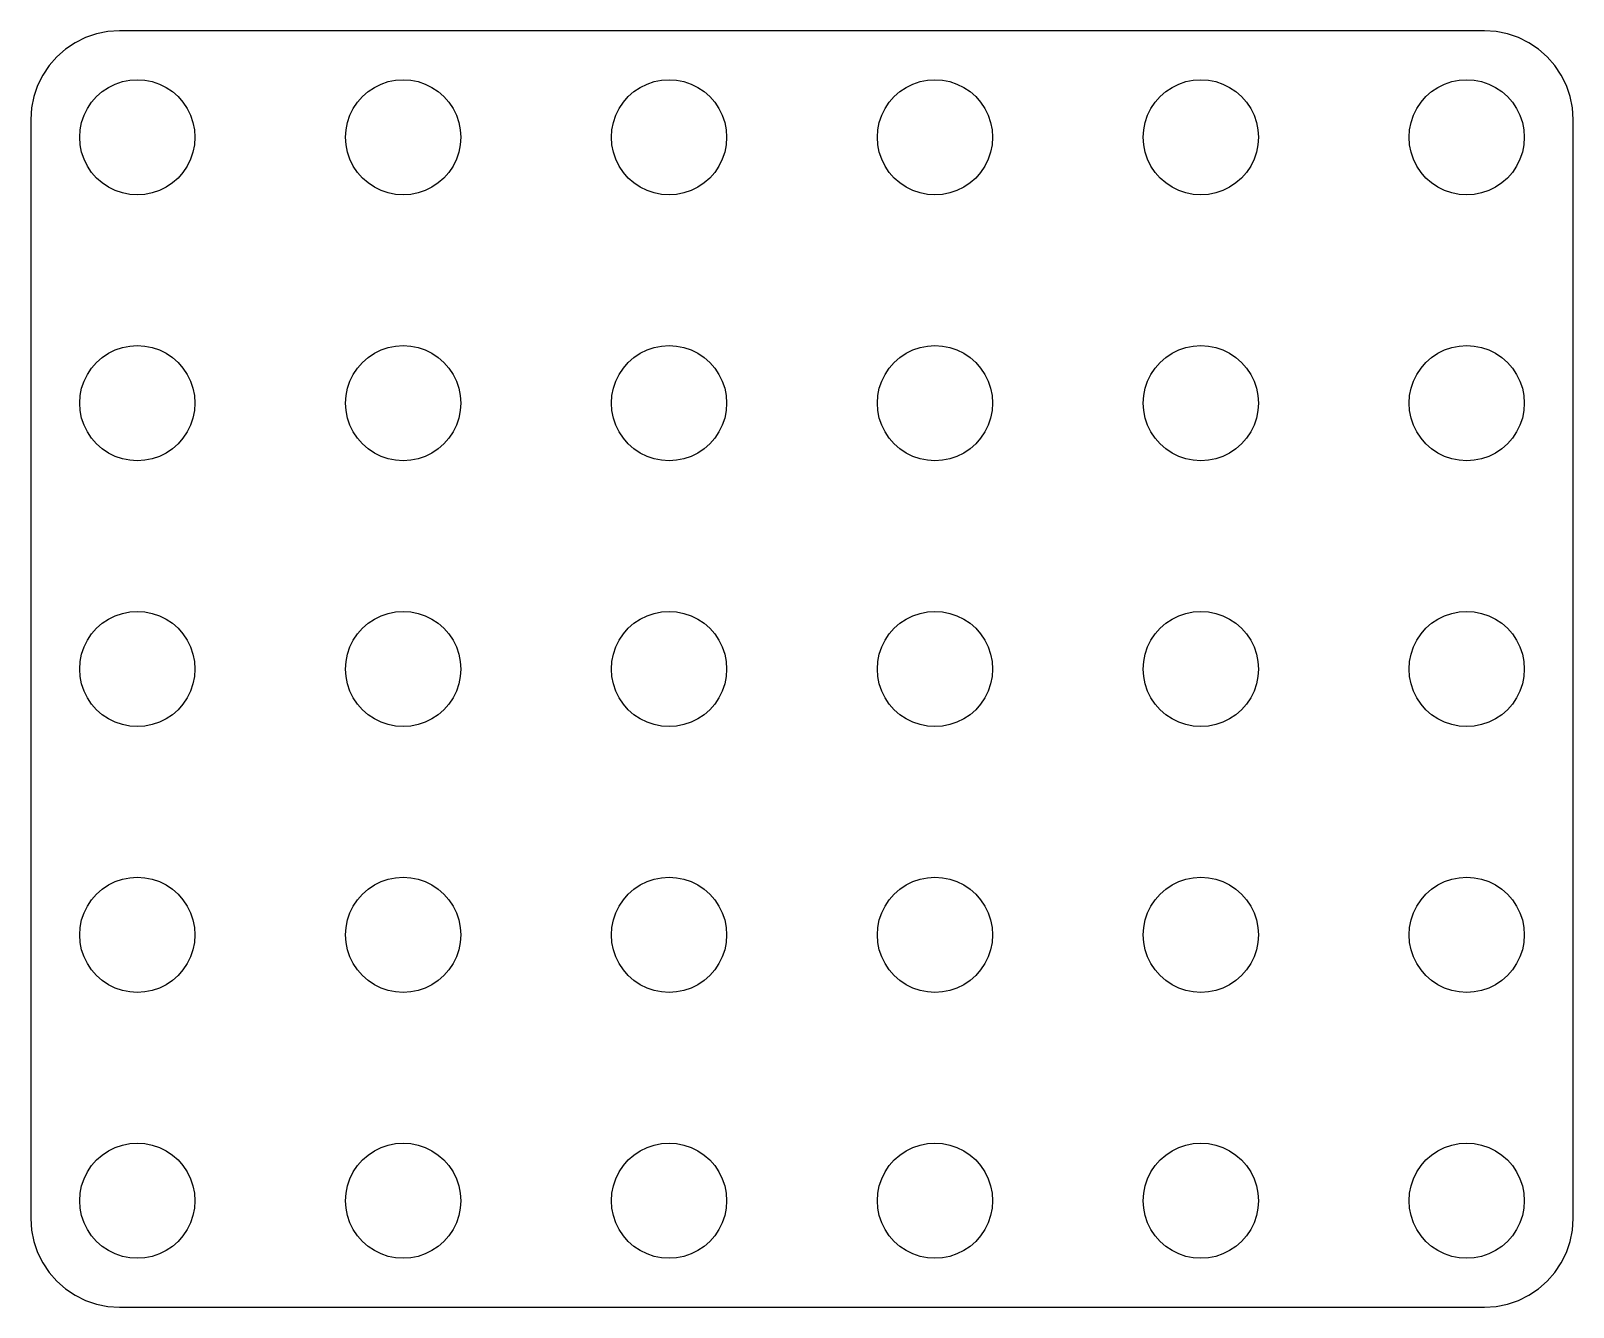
# Model space of a CAD drawing. Header units: metres. Extents: x -43.5 to 43.5, y -36 to 36.
import ezdxf

# ---------------------------------------------------------------- set-up
doc = ezdxf.new("R2010")
doc.units = ezdxf.units.M

msp = doc.modelspace()

# ---------------------------------------------------------------- linework, layer by layer
for p, q in [((-39.7991, 35.8346), (-40.4184, 35.6244)), ((-39.1576, 35.9622), (-39.7991, 35.8346)), ((-38.505, 36.005), (-39.1576, 35.9622)), ((38.505, 36.005), (-38.505, 36.005)), ((39.1576, 35.9622), (38.505, 36.005)), ((39.7991, 35.8346), (39.1576, 35.9622)), ((40.4184, 35.6244), (39.7991, 35.8346)), ((-41.5488, 34.9718), (-42.0405, 34.5405)), ((-41.005, 35.3351), (-41.5488, 34.9718)), ((-40.4184, 35.6244), (-41.005, 35.3351)), ((41.005, 35.3351), (40.4184, 35.6244)), ((41.5488, 34.9718), (41.005, 35.3351)), ((42.0405, 34.5405), (41.5488, 34.9718)), ((-42.4718, 34.0488), (-42.8351, 33.505)), ((-42.0405, 34.5405), (-42.4718, 34.0488)), ((42.4718, 34.0488), (42.0405, 34.5405)), ((42.8351, 33.505), (42.4718, 34.0488)), ((-42.8351, 33.505), (-43.1244, 32.9184)), ((-38.7437, 33.0026), (-38.3412, 33.1393)), ((-38.3412, 33.1393), (-37.9242, 33.2222)), ((-37.9242, 33.2222), (-37.5, 33.25)), ((-37.5, 33.25), (-37.0758, 33.2222)), ((-37.0758, 33.2222), (-36.6588, 33.1393)), ((-36.6588, 33.1393), (-36.2563, 33.0026)), ((-23.7437, 33.0026), (-23.3412, 33.1393)), ((-23.3412, 33.1393), (-22.9242, 33.2222)), ((-22.9242, 33.2222), (-22.5, 33.25)), ((-22.5, 33.25), (-22.0758, 33.2222)), ((-22.0758, 33.2222), (-21.6588, 33.1393)), ((-21.6588, 33.1393), (-21.2563, 33.0026)), ((-8.74371, 33.0026), (-8.34116, 33.1393)), ((-8.34116, 33.1393), (-7.92421, 33.2222)), ((-7.92421, 33.2222), (-7.5, 33.25)), ((-7.5, 33.25), (-7.07578, 33.2222)), ((-7.07578, 33.2222), (-6.65883, 33.1393)), ((-6.65883, 33.1393), (-6.25627, 33.0026)), ((6.25627, 33.0026), (6.65883, 33.1393)), ((6.65883, 33.1393), (7.07578, 33.2222)), ((7.07578, 33.2222), (7.5, 33.25)), ((7.5, 33.25), (7.92421, 33.2222)), ((7.92421, 33.2222), (8.34116, 33.1393)), ((8.34116, 33.1393), (8.74371, 33.0026)), ((21.2563, 33.0026), (21.6588, 33.1393)), ((21.6588, 33.1393), (22.0758, 33.2222)), ((22.0758, 33.2222), (22.5, 33.25)), ((22.5, 33.25), (22.9242, 33.2222)), ((22.9242, 33.2222), (23.3412, 33.1393)), ((23.3412, 33.1393), (23.7437, 33.0026)), ((36.2563, 33.0026), (36.6588, 33.1393)), ((36.6588, 33.1393), (37.0758, 33.2222)), ((37.0758, 33.2222), (37.5, 33.25)), ((37.5, 33.25), (37.9242, 33.2222)), ((37.9242, 33.2222), (38.3412, 33.1393)), ((38.3412, 33.1393), (38.7437, 33.0026)), ((43.1244, 32.9184), (42.8351, 33.505)), ((-43.3346, 32.2991), (-43.4622, 31.6576)), ((-43.1244, 32.9184), (-43.3346, 32.2991)), ((-40.0784, 31.9785), (-39.7981, 32.2981)), ((-39.7981, 32.2981), (-39.4785, 32.5784)), ((-39.4785, 32.5784), (-39.125, 32.8146)), ((-39.125, 32.8146), (-38.7437, 33.0026)), ((-36.2563, 33.0026), (-35.875, 32.8146)), ((-35.875, 32.8146), (-35.5215, 32.5784)), ((-35.5215, 32.5784), (-35.2019, 32.2981)), ((-35.2019, 32.2981), (-34.9216, 31.9785)), ((-25.0784, 31.9785), (-24.7981, 32.2981)), ((-24.7981, 32.2981), (-24.4785, 32.5784)), ((-24.4785, 32.5784), (-24.125, 32.8146)), ((-24.125, 32.8146), (-23.7437, 33.0026)), ((-21.2563, 33.0026), (-20.875, 32.8146)), ((-20.875, 32.8146), (-20.5215, 32.5784)), ((-20.5215, 32.5784), (-20.2019, 32.2981)), ((-20.2019, 32.2981), (-19.9216, 31.9785)), ((-10.0784, 31.9785), (-9.7981, 32.2981)), ((-9.7981, 32.2981), (-9.47847, 32.5784)), ((-9.47847, 32.5784), (-9.125, 32.8146)), ((-9.125, 32.8146), (-8.74371, 33.0026)), ((-6.25627, 33.0026), (-5.875, 32.8146)), ((-5.875, 32.8146), (-5.52151, 32.5784)), ((-5.52151, 32.5784), (-5.20189, 32.2981)), ((-5.20189, 32.2981), (-4.9216, 31.9785)), ((4.9216, 31.9785), (5.20189, 32.2981)), ((5.20189, 32.2981), (5.52151, 32.5784)), ((5.52151, 32.5784), (5.875, 32.8146)), ((5.875, 32.8146), (6.25627, 33.0026)), ((8.74371, 33.0026), (9.125, 32.8146)), ((9.125, 32.8146), (9.47847, 32.5784)), ((9.47847, 32.5784), (9.7981, 32.2981)), ((9.7981, 32.2981), (10.0784, 31.9785)), ((19.9216, 31.9785), (20.2019, 32.2981)), ((20.2019, 32.2981), (20.5215, 32.5784)), ((20.5215, 32.5784), (20.875, 32.8146)), ((20.875, 32.8146), (21.2563, 33.0026)), ((23.7437, 33.0026), (24.125, 32.8146)), ((24.125, 32.8146), (24.4785, 32.5784)), ((24.4785, 32.5784), (24.7981, 32.2981)), ((24.7981, 32.2981), (25.0784, 31.9785)), ((34.9216, 31.9785), (35.2019, 32.2981)), ((35.2019, 32.2981), (35.5215, 32.5784)), ((35.5215, 32.5784), (35.875, 32.8146)), ((35.875, 32.8146), (36.2563, 33.0026)), ((38.7437, 33.0026), (39.125, 32.8146)), ((39.125, 32.8146), (39.4785, 32.5784)), ((39.4785, 32.5784), (39.7981, 32.2981)), ((39.7981, 32.2981), (40.0784, 31.9785)), ((43.3346, 32.2991), (43.1244, 32.9184)), ((43.4622, 31.6576), (43.3346, 32.2991)), ((-43.4622, 31.6576), (-43.505, 31.005)), ((-40.5026, 31.2437), (-40.3146, 31.625)), ((-40.3146, 31.625), (-40.0784, 31.9785)), ((-34.9216, 31.9785), (-34.6854, 31.625)), ((-34.6854, 31.625), (-34.4974, 31.2437)), ((-25.5026, 31.2437), (-25.3146, 31.625)), ((-25.3146, 31.625), (-25.0784, 31.9785)), ((-19.9216, 31.9785), (-19.6854, 31.625)), ((-19.6854, 31.625), (-19.4974, 31.2437)), ((-10.5026, 31.2437), (-10.3146, 31.625)), ((-10.3146, 31.625), (-10.0784, 31.9785)), ((-4.9216, 31.9785), (-4.68541, 31.625)), ((-4.68541, 31.625), (-4.49739, 31.2437)), ((4.49739, 31.2437), (4.68541, 31.625)), ((4.68541, 31.625), (4.9216, 31.9785)), ((10.0784, 31.9785), (10.3146, 31.625)), ((10.3146, 31.625), (10.5026, 31.2437)), ((19.4974, 31.2437), (19.6854, 31.625)), ((19.6854, 31.625), (19.9216, 31.9785)), ((25.0784, 31.9785), (25.3146, 31.625)), ((25.3146, 31.625), (25.5026, 31.2437)), ((34.4974, 31.2437), (34.6854, 31.625)), ((34.6854, 31.625), (34.9216, 31.9785)), ((40.0784, 31.9785), (40.3146, 31.625)), ((40.3146, 31.625), (40.5026, 31.2437)), ((43.505, 31.005), (43.4622, 31.6576)), ((-43.505, 31.005), (-43.505, -31.005)), ((-40.7222, 30.4242), (-40.6393, 30.8412)), ((-40.6393, 30.8412), (-40.5026, 31.2437)), ((-34.4974, 31.2437), (-34.3607, 30.8412)), ((-34.3607, 30.8412), (-34.2778, 30.4242)), ((-25.7222, 30.4242), (-25.6393, 30.8412)), ((-25.6393, 30.8412), (-25.5026, 31.2437)), ((-19.4974, 31.2437), (-19.3607, 30.8412)), ((-19.3607, 30.8412), (-19.2778, 30.4242)), ((-10.7222, 30.4242), (-10.6393, 30.8412)), ((-10.6393, 30.8412), (-10.5026, 31.2437)), ((-4.49739, 31.2437), (-4.36073, 30.8412)), ((-4.36073, 30.8412), (-4.2778, 30.4242)), ((4.2778, 30.4242), (4.36073, 30.8412)), ((4.36073, 30.8412), (4.49739, 31.2437)), ((10.5026, 31.2437), (10.6393, 30.8412)), ((10.6393, 30.8412), (10.7222, 30.4242)), ((19.2778, 30.4242), (19.3607, 30.8412)), ((19.3607, 30.8412), (19.4974, 31.2437)), ((25.5026, 31.2437), (25.6393, 30.8412)), ((25.6393, 30.8412), (25.7222, 30.4242)), ((34.2778, 30.4242), (34.3607, 30.8412)), ((34.3607, 30.8412), (34.4974, 31.2437)), ((40.5026, 31.2437), (40.6393, 30.8412)), ((40.6393, 30.8412), (40.7222, 30.4242)), ((43.505, -31.005), (43.505, 31.005)), ((-40.75, 30), (-40.7222, 30.4242)), ((-40.7222, 29.5758), (-40.75, 30)), ((-34.2778, 30.4242), (-34.25, 30)), ((-34.25, 30), (-34.2778, 29.5758)), ((-25.75, 30), (-25.7222, 30.4242)), ((-25.7222, 29.5758), (-25.75, 30)), ((-19.2778, 30.4242), (-19.25, 30)), ((-19.25, 30), (-19.2778, 29.5758)), ((-10.75, 30), (-10.7222, 30.4242)), ((-10.7222, 29.5758), (-10.75, 30)), ((-4.2778, 30.4242), (-4.25, 30)), ((-4.25, 30), (-4.2778, 29.5758)), ((4.25, 30), (4.2778, 30.4242)), ((4.2778, 29.5758), (4.25, 30)), ((10.7222, 30.4242), (10.75, 30)), ((10.75, 30), (10.7222, 29.5758)), ((19.25, 30), (19.2778, 30.4242)), ((19.2778, 29.5758), (19.25, 30)), ((25.7222, 30.4242), (25.75, 30)), ((25.75, 30), (25.7222, 29.5758)), ((34.25, 30), (34.2778, 30.4242)), ((34.2778, 29.5758), (34.25, 30)), ((40.7222, 30.4242), (40.75, 30)), ((40.75, 30), (40.7222, 29.5758)), ((-40.6393, 29.1588), (-40.7222, 29.5758)), ((-40.5026, 28.7563), (-40.6393, 29.1588)), ((-40.3146, 28.375), (-40.5026, 28.7563)), ((-34.4974, 28.7563), (-34.6854, 28.375)), ((-34.3607, 29.1588), (-34.4974, 28.7563)), ((-34.2778, 29.5758), (-34.3607, 29.1588)), ((-25.6393, 29.1588), (-25.7222, 29.5758)), ((-25.5026, 28.7563), (-25.6393, 29.1588)), ((-25.3146, 28.375), (-25.5026, 28.7563)), ((-19.4974, 28.7563), (-19.6854, 28.375)), ((-19.3607, 29.1588), (-19.4974, 28.7563)), ((-19.2778, 29.5758), (-19.3607, 29.1588)), ((-10.6393, 29.1588), (-10.7222, 29.5758)), ((-10.5026, 28.7563), (-10.6393, 29.1588)), ((-10.3146, 28.375), (-10.5026, 28.7563)), ((-4.49739, 28.7563), (-4.68541, 28.375)), ((-4.36073, 29.1588), (-4.49739, 28.7563)), ((-4.2778, 29.5758), (-4.36073, 29.1588)), ((4.36073, 29.1588), (4.2778, 29.5758)), ((4.49739, 28.7563), (4.36073, 29.1588)), ((4.68541, 28.375), (4.49739, 28.7563)), ((10.5026, 28.7563), (10.3146, 28.375)), ((10.6393, 29.1588), (10.5026, 28.7563)), ((10.7222, 29.5758), (10.6393, 29.1588)), ((19.3607, 29.1588), (19.2778, 29.5758)), ((19.4974, 28.7563), (19.3607, 29.1588)), ((19.6854, 28.375), (19.4974, 28.7563)), ((25.5026, 28.7563), (25.3146, 28.375)), ((25.6393, 29.1588), (25.5026, 28.7563)), ((25.7222, 29.5758), (25.6393, 29.1588)), ((34.3607, 29.1588), (34.2778, 29.5758)), ((34.4974, 28.7563), (34.3607, 29.1588)), ((34.6854, 28.375), (34.4974, 28.7563)), ((40.5026, 28.7563), (40.3146, 28.375)), ((40.6393, 29.1588), (40.5026, 28.7563)), ((40.7222, 29.5758), (40.6393, 29.1588)), ((-40.0784, 28.0215), (-40.3146, 28.375)), ((-39.7981, 27.7019), (-40.0784, 28.0215)), ((-34.9216, 28.0215), (-35.2019, 27.7019)), ((-34.6854, 28.375), (-34.9216, 28.0215)), ((-25.0784, 28.0215), (-25.3146, 28.375)), ((-24.7981, 27.7019), (-25.0784, 28.0215)), ((-19.9216, 28.0215), (-20.2019, 27.7019)), ((-19.6854, 28.375), (-19.9216, 28.0215)), ((-10.0784, 28.0215), (-10.3146, 28.375)), ((-9.7981, 27.7019), (-10.0784, 28.0215)), ((-4.9216, 28.0215), (-5.20189, 27.7019)), ((-4.68541, 28.375), (-4.9216, 28.0215)), ((4.9216, 28.0215), (4.68541, 28.375)), ((5.20189, 27.7019), (4.9216, 28.0215)), ((10.0784, 28.0215), (9.7981, 27.7019)), ((10.3146, 28.375), (10.0784, 28.0215)), ((19.9216, 28.0215), (19.6854, 28.375)), ((20.2019, 27.7019), (19.9216, 28.0215)), ((25.0784, 28.0215), (24.7981, 27.7019)), ((25.3146, 28.375), (25.0784, 28.0215)), ((34.9216, 28.0215), (34.6854, 28.375)), ((35.2019, 27.7019), (34.9216, 28.0215)), ((40.0784, 28.0215), (39.7981, 27.7019)), ((40.3146, 28.375), (40.0784, 28.0215)), ((-39.4785, 27.4216), (-39.7981, 27.7019)), ((-39.125, 27.1854), (-39.4785, 27.4216)), ((-38.7437, 26.9974), (-39.125, 27.1854)), ((-38.3412, 26.8607), (-38.7437, 26.9974)), ((-36.2563, 26.9974), (-36.6588, 26.8607)), ((-35.875, 27.1854), (-36.2563, 26.9974)), ((-35.5215, 27.4216), (-35.875, 27.1854)), ((-35.2019, 27.7019), (-35.5215, 27.4216)), ((-24.4785, 27.4216), (-24.7981, 27.7019)), ((-24.125, 27.1854), (-24.4785, 27.4216)), ((-23.7437, 26.9974), (-24.125, 27.1854)), ((-23.3412, 26.8607), (-23.7437, 26.9974)), ((-21.2563, 26.9974), (-21.6588, 26.8607)), ((-20.875, 27.1854), (-21.2563, 26.9974)), ((-20.5215, 27.4216), (-20.875, 27.1854)), ((-20.2019, 27.7019), (-20.5215, 27.4216)), ((-9.47847, 27.4216), (-9.7981, 27.7019)), ((-9.125, 27.1854), (-9.47847, 27.4216)), ((-8.74371, 26.9974), (-9.125, 27.1854)), ((-8.34116, 26.8607), (-8.74371, 26.9974)), ((-6.25627, 26.9974), (-6.65883, 26.8607)), ((-5.875, 27.1854), (-6.25627, 26.9974)), ((-5.52151, 27.4216), (-5.875, 27.1854)), ((-5.20189, 27.7019), (-5.52151, 27.4216)), ((5.52151, 27.4216), (5.20189, 27.7019)), ((5.875, 27.1854), (5.52151, 27.4216)), ((6.25627, 26.9974), (5.875, 27.1854)), ((6.65883, 26.8607), (6.25627, 26.9974)), ((8.74371, 26.9974), (8.34116, 26.8607)), ((9.125, 27.1854), (8.74371, 26.9974)), ((9.47847, 27.4216), (9.125, 27.1854)), ((9.7981, 27.7019), (9.47847, 27.4216)), ((20.5215, 27.4216), (20.2019, 27.7019)), ((20.875, 27.1854), (20.5215, 27.4216)), ((21.2563, 26.9974), (20.875, 27.1854)), ((21.6588, 26.8607), (21.2563, 26.9974)), ((23.7437, 26.9974), (23.3412, 26.8607)), ((24.125, 27.1854), (23.7437, 26.9974)), ((24.4785, 27.4216), (24.125, 27.1854)), ((24.7981, 27.7019), (24.4785, 27.4216)), ((35.5215, 27.4216), (35.2019, 27.7019)), ((35.875, 27.1854), (35.5215, 27.4216)), ((36.2563, 26.9974), (35.875, 27.1854)), ((36.6588, 26.8607), (36.2563, 26.9974)), ((38.7437, 26.9974), (38.3412, 26.8607)), ((39.125, 27.1854), (38.7437, 26.9974)), ((39.4785, 27.4216), (39.125, 27.1854)), ((39.7981, 27.7019), (39.4785, 27.4216)), ((-37.9242, 26.7778), (-38.3412, 26.8607)), ((-37.5, 26.75), (-37.9242, 26.7778)), ((-37.0758, 26.7778), (-37.5, 26.75)), ((-36.6588, 26.8607), (-37.0758, 26.7778)), ((-22.9242, 26.7778), (-23.3412, 26.8607)), ((-22.5, 26.75), (-22.9242, 26.7778)), ((-22.0758, 26.7778), (-22.5, 26.75)), ((-21.6588, 26.8607), (-22.0758, 26.7778)), ((-7.92421, 26.7778), (-8.34116, 26.8607)), ((-7.5, 26.75), (-7.92421, 26.7778)), ((-7.07578, 26.7778), (-7.5, 26.75)), ((-6.65883, 26.8607), (-7.07578, 26.7778)), ((7.07578, 26.7778), (6.65883, 26.8607)), ((7.5, 26.75), (7.07578, 26.7778)), ((7.92421, 26.7778), (7.5, 26.75)), ((8.34116, 26.8607), (7.92421, 26.7778)), ((22.0758, 26.7778), (21.6588, 26.8607)), ((22.5, 26.75), (22.0758, 26.7778)), ((22.9242, 26.7778), (22.5, 26.75)), ((23.3412, 26.8607), (22.9242, 26.7778)), ((37.0758, 26.7778), (36.6588, 26.8607)), ((37.5, 26.75), (37.0758, 26.7778)), ((37.9242, 26.7778), (37.5, 26.75)), ((38.3412, 26.8607), (37.9242, 26.7778)), ((-39.7981, 17.2981), (-39.4785, 17.5784)), ((-39.4785, 17.5784), (-39.125, 17.8146)), ((-39.125, 17.8146), (-38.7437, 18.0026)), ((-38.7437, 18.0026), (-38.3412, 18.1393)), ((-38.3412, 18.1393), (-37.9242, 18.2222)), ((-37.9242, 18.2222), (-37.5, 18.25)), ((-37.5, 18.25), (-37.0758, 18.2222)), ((-37.0758, 18.2222), (-36.6588, 18.1393)), ((-36.6588, 18.1393), (-36.2563, 18.0026)), ((-36.2563, 18.0026), (-35.875, 17.8146)), ((-35.875, 17.8146), (-35.5215, 17.5784)), ((-35.5215, 17.5784), (-35.2019, 17.2981)), ((-24.7981, 17.2981), (-24.4785, 17.5784)), ((-24.4785, 17.5784), (-24.125, 17.8146)), ((-24.125, 17.8146), (-23.7437, 18.0026)), ((-23.7437, 18.0026), (-23.3412, 18.1393)), ((-23.3412, 18.1393), (-22.9242, 18.2222)), ((-22.9242, 18.2222), (-22.5, 18.25)), ((-22.5, 18.25), (-22.0758, 18.2222)), ((-22.0758, 18.2222), (-21.6588, 18.1393)), ((-21.6588, 18.1393), (-21.2563, 18.0026)), ((-21.2563, 18.0026), (-20.875, 17.8146)), ((-20.875, 17.8146), (-20.5215, 17.5784)), ((-20.5215, 17.5784), (-20.2019, 17.2981)), ((-9.7981, 17.2981), (-9.47847, 17.5784)), ((-9.47847, 17.5784), (-9.125, 17.8146)), ((-9.125, 17.8146), (-8.74371, 18.0026)), ((-8.74371, 18.0026), (-8.34116, 18.1393)), ((-8.34116, 18.1393), (-7.92421, 18.2222)), ((-7.92421, 18.2222), (-7.5, 18.25)), ((-7.5, 18.25), (-7.07578, 18.2222)), ((-7.07578, 18.2222), (-6.65883, 18.1393)), ((-6.65883, 18.1393), (-6.25627, 18.0026)), ((-6.25627, 18.0026), (-5.875, 17.8146)), ((-5.875, 17.8146), (-5.52151, 17.5784)), ((-5.52151, 17.5784), (-5.20189, 17.2981)), ((5.20189, 17.2981), (5.52151, 17.5784)), ((5.52151, 17.5784), (5.875, 17.8146)), ((5.875, 17.8146), (6.25627, 18.0026)), ((6.25627, 18.0026), (6.65883, 18.1393)), ((6.65883, 18.1393), (7.07578, 18.2222)), ((7.07578, 18.2222), (7.5, 18.25)), ((7.5, 18.25), (7.92421, 18.2222)), ((7.92421, 18.2222), (8.34116, 18.1393)), ((8.34116, 18.1393), (8.74371, 18.0026)), ((8.74371, 18.0026), (9.125, 17.8146)), ((9.125, 17.8146), (9.47847, 17.5784)), ((9.47847, 17.5784), (9.7981, 17.2981)), ((20.2019, 17.2981), (20.5215, 17.5784)), ((20.5215, 17.5784), (20.875, 17.8146)), ((20.875, 17.8146), (21.2563, 18.0026)), ((21.2563, 18.0026), (21.6588, 18.1393)), ((21.6588, 18.1393), (22.0758, 18.2222)), ((22.0758, 18.2222), (22.5, 18.25)), ((22.5, 18.25), (22.9242, 18.2222)), ((22.9242, 18.2222), (23.3412, 18.1393)), ((23.3412, 18.1393), (23.7437, 18.0026)), ((23.7437, 18.0026), (24.125, 17.8146)), ((24.125, 17.8146), (24.4785, 17.5784)), ((24.4785, 17.5784), (24.7981, 17.2981)), ((35.2019, 17.2981), (35.5215, 17.5784)), ((35.5215, 17.5784), (35.875, 17.8146)), ((35.875, 17.8146), (36.2563, 18.0026)), ((36.2563, 18.0026), (36.6588, 18.1393)), ((36.6588, 18.1393), (37.0758, 18.2222)), ((37.0758, 18.2222), (37.5, 18.25)), ((37.5, 18.25), (37.9242, 18.2222)), ((37.9242, 18.2222), (38.3412, 18.1393)), ((38.3412, 18.1393), (38.7437, 18.0026)), ((38.7437, 18.0026), (39.125, 17.8146)), ((39.125, 17.8146), (39.4785, 17.5784)), ((39.4785, 17.5784), (39.7981, 17.2981)), ((-40.5026, 16.2437), (-40.3146, 16.625)), ((-40.3146, 16.625), (-40.0784, 16.9785)), ((-40.0784, 16.9785), (-39.7981, 17.2981)), ((-35.2019, 17.2981), (-34.9216, 16.9785)), ((-34.9216, 16.9785), (-34.6854, 16.625)), ((-34.6854, 16.625), (-34.4974, 16.2437)), ((-25.5026, 16.2437), (-25.3146, 16.625)), ((-25.3146, 16.625), (-25.0784, 16.9785)), ((-25.0784, 16.9785), (-24.7981, 17.2981)), ((-20.2019, 17.2981), (-19.9216, 16.9785)), ((-19.9216, 16.9785), (-19.6854, 16.625)), ((-19.6854, 16.625), (-19.4974, 16.2437)), ((-10.5026, 16.2437), (-10.3146, 16.625)), ((-10.3146, 16.625), (-10.0784, 16.9785)), ((-10.0784, 16.9785), (-9.7981, 17.2981)), ((-5.20189, 17.2981), (-4.9216, 16.9785)), ((-4.9216, 16.9785), (-4.68541, 16.625)), ((-4.68541, 16.625), (-4.49739, 16.2437)), ((4.49739, 16.2437), (4.68541, 16.625)), ((4.68541, 16.625), (4.9216, 16.9785)), ((4.9216, 16.9785), (5.20189, 17.2981)), ((9.7981, 17.2981), (10.0784, 16.9785)), ((10.0784, 16.9785), (10.3146, 16.625)), ((10.3146, 16.625), (10.5026, 16.2437)), ((19.4974, 16.2437), (19.6854, 16.625)), ((19.6854, 16.625), (19.9216, 16.9785)), ((19.9216, 16.9785), (20.2019, 17.2981)), ((24.7981, 17.2981), (25.0784, 16.9785)), ((25.0784, 16.9785), (25.3146, 16.625)), ((25.3146, 16.625), (25.5026, 16.2437)), ((34.4974, 16.2437), (34.6854, 16.625)), ((34.6854, 16.625), (34.9216, 16.9785)), ((34.9216, 16.9785), (35.2019, 17.2981)), ((39.7981, 17.2981), (40.0784, 16.9785)), ((40.0784, 16.9785), (40.3146, 16.625)), ((40.3146, 16.625), (40.5026, 16.2437)), ((-40.7222, 15.4242), (-40.6393, 15.8412)), ((-40.6393, 15.8412), (-40.5026, 16.2437)), ((-34.4974, 16.2437), (-34.3607, 15.8412)), ((-34.3607, 15.8412), (-34.2778, 15.4242)), ((-25.7222, 15.4242), (-25.6393, 15.8412)), ((-25.6393, 15.8412), (-25.5026, 16.2437)), ((-19.4974, 16.2437), (-19.3607, 15.8412)), ((-19.3607, 15.8412), (-19.2778, 15.4242)), ((-10.7222, 15.4242), (-10.6393, 15.8412)), ((-10.6393, 15.8412), (-10.5026, 16.2437)), ((-4.49739, 16.2437), (-4.36073, 15.8412)), ((-4.36073, 15.8412), (-4.2778, 15.4242)), ((4.2778, 15.4242), (4.36073, 15.8412)), ((4.36073, 15.8412), (4.49739, 16.2437)), ((10.5026, 16.2437), (10.6393, 15.8412)), ((10.6393, 15.8412), (10.7222, 15.4242)), ((19.2778, 15.4242), (19.3607, 15.8412)), ((19.3607, 15.8412), (19.4974, 16.2437)), ((25.5026, 16.2437), (25.6393, 15.8412)), ((25.6393, 15.8412), (25.7222, 15.4242)), ((34.2778, 15.4242), (34.3607, 15.8412)), ((34.3607, 15.8412), (34.4974, 16.2437)), ((40.5026, 16.2437), (40.6393, 15.8412)), ((40.6393, 15.8412), (40.7222, 15.4242)), ((-40.75, 15), (-40.7222, 15.4242)), ((-40.7222, 14.5758), (-40.75, 15)), ((-34.2778, 15.4242), (-34.25, 15)), ((-34.25, 15), (-34.2778, 14.5758)), ((-25.75, 15), (-25.7222, 15.4242)), ((-25.7222, 14.5758), (-25.75, 15)), ((-19.2778, 15.4242), (-19.25, 15)), ((-19.25, 15), (-19.2778, 14.5758)), ((-10.75, 15), (-10.7222, 15.4242)), ((-10.7222, 14.5758), (-10.75, 15)), ((-4.2778, 15.4242), (-4.25, 15)), ((-4.25, 15), (-4.2778, 14.5758)), ((4.25, 15), (4.2778, 15.4242)), ((4.2778, 14.5758), (4.25, 15)), ((10.7222, 15.4242), (10.75, 15)), ((10.75, 15), (10.7222, 14.5758)), ((19.25, 15), (19.2778, 15.4242)), ((19.2778, 14.5758), (19.25, 15)), ((25.7222, 15.4242), (25.75, 15)), ((25.75, 15), (25.7222, 14.5758)), ((34.25, 15), (34.2778, 15.4242)), ((34.2778, 14.5758), (34.25, 15)), ((40.7222, 15.4242), (40.75, 15)), ((40.75, 15), (40.7222, 14.5758)), ((-40.6393, 14.1588), (-40.7222, 14.5758)), ((-40.5026, 13.7563), (-40.6393, 14.1588)), ((-34.3607, 14.1588), (-34.4974, 13.7563)), ((-34.2778, 14.5758), (-34.3607, 14.1588)), ((-25.6393, 14.1588), (-25.7222, 14.5758)), ((-25.5026, 13.7563), (-25.6393, 14.1588)), ((-19.3607, 14.1588), (-19.4974, 13.7563)), ((-19.2778, 14.5758), (-19.3607, 14.1588)), ((-10.6393, 14.1588), (-10.7222, 14.5758)), ((-10.5026, 13.7563), (-10.6393, 14.1588)), ((-4.36073, 14.1588), (-4.49739, 13.7563)), ((-4.2778, 14.5758), (-4.36073, 14.1588)), ((4.36073, 14.1588), (4.2778, 14.5758)), ((4.49739, 13.7563), (4.36073, 14.1588)), ((10.6393, 14.1588), (10.5026, 13.7563)), ((10.7222, 14.5758), (10.6393, 14.1588)), ((19.3607, 14.1588), (19.2778, 14.5758)), ((19.4974, 13.7563), (19.3607, 14.1588)), ((25.6393, 14.1588), (25.5026, 13.7563)), ((25.7222, 14.5758), (25.6393, 14.1588)), ((34.3607, 14.1588), (34.2778, 14.5758)), ((34.4974, 13.7563), (34.3607, 14.1588)), ((40.6393, 14.1588), (40.5026, 13.7563)), ((40.7222, 14.5758), (40.6393, 14.1588)), ((-40.3146, 13.375), (-40.5026, 13.7563)), ((-40.0784, 13.0215), (-40.3146, 13.375)), ((-34.6854, 13.375), (-34.9216, 13.0215)), ((-34.4974, 13.7563), (-34.6854, 13.375)), ((-25.3146, 13.375), (-25.5026, 13.7563)), ((-25.0784, 13.0215), (-25.3146, 13.375)), ((-19.6854, 13.375), (-19.9216, 13.0215)), ((-19.4974, 13.7563), (-19.6854, 13.375)), ((-10.3146, 13.375), (-10.5026, 13.7563)), ((-10.0784, 13.0215), (-10.3146, 13.375)), ((-4.68541, 13.375), (-4.9216, 13.0215)), ((-4.49739, 13.7563), (-4.68541, 13.375)), ((4.68541, 13.375), (4.49739, 13.7563)), ((4.9216, 13.0215), (4.68541, 13.375)), ((10.3146, 13.375), (10.0784, 13.0215)), ((10.5026, 13.7563), (10.3146, 13.375)), ((19.6854, 13.375), (19.4974, 13.7563)), ((19.9216, 13.0215), (19.6854, 13.375)), ((25.3146, 13.375), (25.0784, 13.0215)), ((25.5026, 13.7563), (25.3146, 13.375)), ((34.6854, 13.375), (34.4974, 13.7563)), ((34.9216, 13.0215), (34.6854, 13.375)), ((40.3146, 13.375), (40.0784, 13.0215)), ((40.5026, 13.7563), (40.3146, 13.375)), ((-39.7981, 12.7019), (-40.0784, 13.0215)), ((-39.4785, 12.4216), (-39.7981, 12.7019)), ((-39.125, 12.1854), (-39.4785, 12.4216)), ((-38.7437, 11.9974), (-39.125, 12.1854)), ((-35.875, 12.1854), (-36.2563, 11.9974)), ((-35.5215, 12.4216), (-35.875, 12.1854)), ((-35.2019, 12.7019), (-35.5215, 12.4216)), ((-34.9216, 13.0215), (-35.2019, 12.7019)), ((-24.7981, 12.7019), (-25.0784, 13.0215)), ((-24.4785, 12.4216), (-24.7981, 12.7019)), ((-24.125, 12.1854), (-24.4785, 12.4216)), ((-23.7437, 11.9974), (-24.125, 12.1854)), ((-20.875, 12.1854), (-21.2563, 11.9974)), ((-20.5215, 12.4216), (-20.875, 12.1854)), ((-20.2019, 12.7019), (-20.5215, 12.4216)), ((-19.9216, 13.0215), (-20.2019, 12.7019)), ((-9.7981, 12.7019), (-10.0784, 13.0215)), ((-9.47847, 12.4216), (-9.7981, 12.7019)), ((-9.125, 12.1854), (-9.47847, 12.4216)), ((-8.74371, 11.9974), (-9.125, 12.1854)), ((-5.875, 12.1854), (-6.25627, 11.9974)), ((-5.52151, 12.4216), (-5.875, 12.1854)), ((-5.20189, 12.7019), (-5.52151, 12.4216)), ((-4.9216, 13.0215), (-5.20189, 12.7019)), ((5.20189, 12.7019), (4.9216, 13.0215)), ((5.52151, 12.4216), (5.20189, 12.7019)), ((5.875, 12.1854), (5.52151, 12.4216)), ((6.25627, 11.9974), (5.875, 12.1854)), ((9.125, 12.1854), (8.74371, 11.9974)), ((9.47847, 12.4216), (9.125, 12.1854)), ((9.7981, 12.7019), (9.47847, 12.4216)), ((10.0784, 13.0215), (9.7981, 12.7019)), ((20.2019, 12.7019), (19.9216, 13.0215)), ((20.5215, 12.4216), (20.2019, 12.7019)), ((20.875, 12.1854), (20.5215, 12.4216)), ((21.2563, 11.9974), (20.875, 12.1854)), ((24.125, 12.1854), (23.7437, 11.9974)), ((24.4785, 12.4216), (24.125, 12.1854)), ((24.7981, 12.7019), (24.4785, 12.4216)), ((25.0784, 13.0215), (24.7981, 12.7019)), ((35.2019, 12.7019), (34.9216, 13.0215)), ((35.5215, 12.4216), (35.2019, 12.7019)), ((35.875, 12.1854), (35.5215, 12.4216)), ((36.2563, 11.9974), (35.875, 12.1854)), ((39.125, 12.1854), (38.7437, 11.9974)), ((39.4785, 12.4216), (39.125, 12.1854)), ((39.7981, 12.7019), (39.4785, 12.4216)), ((40.0784, 13.0215), (39.7981, 12.7019)), ((-38.3412, 11.8607), (-38.7437, 11.9974)), ((-37.9242, 11.7778), (-38.3412, 11.8607)), ((-37.5, 11.75), (-37.9242, 11.7778)), ((-37.0758, 11.7778), (-37.5, 11.75)), ((-36.6588, 11.8607), (-37.0758, 11.7778)), ((-36.2563, 11.9974), (-36.6588, 11.8607)), ((-23.3412, 11.8607), (-23.7437, 11.9974)), ((-22.9242, 11.7778), (-23.3412, 11.8607)), ((-22.5, 11.75), (-22.9242, 11.7778)), ((-22.0758, 11.7778), (-22.5, 11.75)), ((-21.6588, 11.8607), (-22.0758, 11.7778)), ((-21.2563, 11.9974), (-21.6588, 11.8607)), ((-8.34116, 11.8607), (-8.74371, 11.9974)), ((-7.92421, 11.7778), (-8.34116, 11.8607)), ((-7.5, 11.75), (-7.92421, 11.7778)), ((-7.07578, 11.7778), (-7.5, 11.75)), ((-6.65883, 11.8607), (-7.07578, 11.7778)), ((-6.25627, 11.9974), (-6.65883, 11.8607)), ((6.65883, 11.8607), (6.25627, 11.9974)), ((7.07578, 11.7778), (6.65883, 11.8607)), ((7.5, 11.75), (7.07578, 11.7778)), ((7.92421, 11.7778), (7.5, 11.75)), ((8.34116, 11.8607), (7.92421, 11.7778)), ((8.74371, 11.9974), (8.34116, 11.8607)), ((21.6588, 11.8607), (21.2563, 11.9974)), ((22.0758, 11.7778), (21.6588, 11.8607)), ((22.5, 11.75), (22.0758, 11.7778)), ((22.9242, 11.7778), (22.5, 11.75)), ((23.3412, 11.8607), (22.9242, 11.7778)), ((23.7437, 11.9974), (23.3412, 11.8607)), ((36.6588, 11.8607), (36.2563, 11.9974)), ((37.0758, 11.7778), (36.6588, 11.8607)), ((37.5, 11.75), (37.0758, 11.7778)), ((37.9242, 11.7778), (37.5, 11.75)), ((38.3412, 11.8607), (37.9242, 11.7778)), ((38.7437, 11.9974), (38.3412, 11.8607)), ((-39.4785, 2.57838), (-39.125, 2.81458)), ((-39.125, 2.81458), (-38.7437, 3.00259)), ((-38.7437, 3.00259), (-38.3412, 3.13925)), ((-38.3412, 3.13925), (-37.9242, 3.22218)), ((-37.9242, 3.22218), (-37.5, 3.25)), ((-37.5, 3.25), (-37.0758, 3.22218)), ((-37.0758, 3.22218), (-36.6588, 3.13925)), ((-36.6588, 3.13925), (-36.2563, 3.00259)), ((-36.2563, 3.00259), (-35.875, 2.81458)), ((-35.875, 2.81458), (-35.5215, 2.57838)), ((-24.4785, 2.57838), (-24.125, 2.81458)), ((-24.125, 2.81458), (-23.7437, 3.00259)), ((-23.7437, 3.00259), (-23.3412, 3.13925)), ((-23.3412, 3.13925), (-22.9242, 3.22218)), ((-22.9242, 3.22218), (-22.5, 3.25)), ((-22.5, 3.25), (-22.0758, 3.22218)), ((-22.0758, 3.22218), (-21.6588, 3.13925)), ((-21.6588, 3.13925), (-21.2563, 3.00259)), ((-21.2563, 3.00259), (-20.875, 2.81458)), ((-20.875, 2.81458), (-20.5215, 2.57838)), ((-9.47847, 2.57838), (-9.125, 2.81458)), ((-9.125, 2.81458), (-8.74371, 3.00259)), ((-8.74371, 3.00259), (-8.34116, 3.13925)), ((-8.34116, 3.13925), (-7.92421, 3.22218)), ((-7.92421, 3.22218), (-7.5, 3.25)), ((-7.5, 3.25), (-7.07578, 3.22218)), ((-7.07578, 3.22218), (-6.65883, 3.13925)), ((-6.65883, 3.13925), (-6.25627, 3.00259)), ((-6.25627, 3.00259), (-5.875, 2.81458)), ((-5.875, 2.81458), (-5.52151, 2.57838)), ((5.52151, 2.57838), (5.875, 2.81458)), ((5.875, 2.81458), (6.25627, 3.00259)), ((6.25627, 3.00259), (6.65883, 3.13925)), ((6.65883, 3.13925), (7.07578, 3.22218)), ((7.07578, 3.22218), (7.5, 3.25)), ((7.5, 3.25), (7.92421, 3.22218)), ((7.92421, 3.22218), (8.34116, 3.13925)), ((8.34116, 3.13925), (8.74371, 3.00259)), ((8.74371, 3.00259), (9.125, 2.81458)), ((9.125, 2.81458), (9.47847, 2.57838)), ((20.5215, 2.57838), (20.875, 2.81458)), ((20.875, 2.81458), (21.2563, 3.00259)), ((21.2563, 3.00259), (21.6588, 3.13925)), ((21.6588, 3.13925), (22.0758, 3.22218)), ((22.0758, 3.22218), (22.5, 3.25)), ((22.5, 3.25), (22.9242, 3.22218)), ((22.9242, 3.22218), (23.3412, 3.13925)), ((23.3412, 3.13925), (23.7437, 3.00259)), ((23.7437, 3.00259), (24.125, 2.81458)), ((24.125, 2.81458), (24.4785, 2.57838)), ((35.5215, 2.57838), (35.875, 2.81458)), ((35.875, 2.81458), (36.2563, 3.00259)), ((36.2563, 3.00259), (36.6588, 3.13925)), ((36.6588, 3.13925), (37.0758, 3.22218)), ((37.0758, 3.22218), (37.5, 3.25)), ((37.5, 3.25), (37.9242, 3.22218)), ((37.9242, 3.22218), (38.3412, 3.13925)), ((38.3412, 3.13925), (38.7437, 3.00259)), ((38.7437, 3.00259), (39.125, 2.81458)), ((39.125, 2.81458), (39.4785, 2.57838)), ((-40.3146, 1.625), (-40.0784, 1.97847)), ((-40.0784, 1.97847), (-39.7981, 2.2981)), ((-39.7981, 2.2981), (-39.4785, 2.57838)), ((-35.5215, 2.57838), (-35.2019, 2.2981)), ((-35.2019, 2.2981), (-34.9216, 1.97847)), ((-34.9216, 1.97847), (-34.6854, 1.625)), ((-25.3146, 1.625), (-25.0784, 1.97847)), ((-25.0784, 1.97847), (-24.7981, 2.2981)), ((-24.7981, 2.2981), (-24.4785, 2.57838)), ((-20.5215, 2.57838), (-20.2019, 2.2981)), ((-20.2019, 2.2981), (-19.9216, 1.97847)), ((-19.9216, 1.97847), (-19.6854, 1.625)), ((-10.3146, 1.625), (-10.0784, 1.97847)), ((-10.0784, 1.97847), (-9.7981, 2.2981)), ((-9.7981, 2.2981), (-9.47847, 2.57838)), ((-5.52151, 2.57838), (-5.20189, 2.2981)), ((-5.20189, 2.2981), (-4.9216, 1.97847)), ((-4.9216, 1.97847), (-4.68541, 1.625)), ((4.68541, 1.625), (4.9216, 1.97847)), ((4.9216, 1.97847), (5.20189, 2.2981)), ((5.20189, 2.2981), (5.52151, 2.57838)), ((9.47847, 2.57838), (9.7981, 2.2981)), ((9.7981, 2.2981), (10.0784, 1.97847)), ((10.0784, 1.97847), (10.3146, 1.625)), ((19.6854, 1.625), (19.9216, 1.97847)), ((19.9216, 1.97847), (20.2019, 2.2981)), ((20.2019, 2.2981), (20.5215, 2.57838)), ((24.4785, 2.57838), (24.7981, 2.2981)), ((24.7981, 2.2981), (25.0784, 1.97847)), ((25.0784, 1.97847), (25.3146, 1.625)), ((34.6854, 1.625), (34.9216, 1.97847)), ((34.9216, 1.97847), (35.2019, 2.2981)), ((35.2019, 2.2981), (35.5215, 2.57838)), ((39.4785, 2.57838), (39.7981, 2.2981)), ((39.7981, 2.2981), (40.0784, 1.97847)), ((40.0784, 1.97847), (40.3146, 1.625)), ((-40.6393, 0.84116), (-40.5026, 1.24371)), ((-40.5026, 1.24371), (-40.3146, 1.625)), ((-34.6854, 1.625), (-34.4974, 1.24371)), ((-34.4974, 1.24371), (-34.3607, 0.84116)), ((-25.6393, 0.84116), (-25.5026, 1.24371)), ((-25.5026, 1.24371), (-25.3146, 1.625)), ((-19.6854, 1.625), (-19.4974, 1.24371)), ((-19.4974, 1.24371), (-19.3607, 0.84116)), ((-10.6393, 0.84116), (-10.5026, 1.24371)), ((-10.5026, 1.24371), (-10.3146, 1.625)), ((-4.68541, 1.625), (-4.49739, 1.24371)), ((-4.49739, 1.24371), (-4.36073, 0.84116)), ((4.36073, 0.84116), (4.49739, 1.24371)), ((4.49739, 1.24371), (4.68541, 1.625)), ((10.3146, 1.625), (10.5026, 1.24371)), ((10.5026, 1.24371), (10.6393, 0.84116)), ((19.3607, 0.84116), (19.4974, 1.24371)), ((19.4974, 1.24371), (19.6854, 1.625)), ((25.3146, 1.625), (25.5026, 1.24371)), ((25.5026, 1.24371), (25.6393, 0.84116)), ((34.3607, 0.84116), (34.4974, 1.24371)), ((34.4974, 1.24371), (34.6854, 1.625)), ((40.3146, 1.625), (40.5026, 1.24371)), ((40.5026, 1.24371), (40.6393, 0.84116)), ((-40.75, 0), (-40.7222, 0.42421)), ((-40.7222, -0.42421), (-40.75, 0)), ((-40.7222, 0.42421), (-40.6393, 0.84116)), ((-34.3607, 0.84116), (-34.2778, 0.42421)), ((-34.2778, 0.42421), (-34.25, 0)), ((-34.25, 0), (-34.2778, -0.42421)), ((-25.75, 0), (-25.7222, 0.42421)), ((-25.7222, -0.42421), (-25.75, 0)), ((-25.7222, 0.42421), (-25.6393, 0.84116)), ((-19.3607, 0.84116), (-19.2778, 0.42421)), ((-19.2778, 0.42421), (-19.25, 0)), ((-19.25, 0), (-19.2778, -0.42421)), ((-10.75, 0), (-10.7222, 0.42421)), ((-10.7222, -0.42421), (-10.75, 0)), ((-10.7222, 0.42421), (-10.6393, 0.84116)), ((-4.36073, 0.84116), (-4.2778, 0.42421)), ((-4.2778, 0.42421), (-4.25, 0)), ((-4.25, 0), (-4.2778, -0.42421)), ((4.25, 0), (4.2778, 0.42421)), ((4.2778, -0.42421), (4.25, 0)), ((4.2778, 0.42421), (4.36073, 0.84116)), ((10.6393, 0.84116), (10.7222, 0.42421)), ((10.7222, 0.42421), (10.75, 0)), ((10.75, 0), (10.7222, -0.42421)), ((19.25, 0), (19.2778, 0.42421)), ((19.2778, -0.42421), (19.25, 0)), ((19.2778, 0.42421), (19.3607, 0.84116)), ((25.6393, 0.84116), (25.7222, 0.42421)), ((25.7222, 0.42421), (25.75, 0)), ((25.75, 0), (25.7222, -0.42421)), ((34.25, 0), (34.2778, 0.42421)), ((34.2778, -0.42421), (34.25, 0)), ((34.2778, 0.42421), (34.3607, 0.84116)), ((40.6393, 0.84116), (40.7222, 0.42421)), ((40.7222, 0.42421), (40.75, 0)), ((40.75, 0), (40.7222, -0.42421)), ((-40.6393, -0.84116), (-40.7222, -0.42421)), ((-40.5026, -1.24371), (-40.6393, -0.84116)), ((-34.3607, -0.84116), (-34.4974, -1.24371)), ((-34.2778, -0.42421), (-34.3607, -0.84116)), ((-25.6393, -0.84116), (-25.7222, -0.42421)), ((-25.5026, -1.24371), (-25.6393, -0.84116)), ((-19.3607, -0.84116), (-19.4974, -1.24371)), ((-19.2778, -0.42421), (-19.3607, -0.84116)), ((-10.6393, -0.84116), (-10.7222, -0.42421)), ((-10.5026, -1.24371), (-10.6393, -0.84116)), ((-4.36073, -0.84116), (-4.49739, -1.24371)), ((-4.2778, -0.42421), (-4.36073, -0.84116)), ((4.36073, -0.84116), (4.2778, -0.42421)), ((4.49739, -1.24371), (4.36073, -0.84116)), ((10.6393, -0.84116), (10.5026, -1.24371)), ((10.7222, -0.42421), (10.6393, -0.84116)), ((19.3607, -0.84116), (19.2778, -0.42421)), ((19.4974, -1.24371), (19.3607, -0.84116)), ((25.6393, -0.84116), (25.5026, -1.24371)), ((25.7222, -0.42421), (25.6393, -0.84116)), ((34.3607, -0.84116), (34.2778, -0.42421)), ((34.4974, -1.24371), (34.3607, -0.84116)), ((40.6393, -0.84116), (40.5026, -1.24371)), ((40.7222, -0.42421), (40.6393, -0.84116)), ((-40.3146, -1.625), (-40.5026, -1.24371)), ((-40.0784, -1.97847), (-40.3146, -1.625)), ((-34.6854, -1.625), (-34.9216, -1.97847)), ((-34.4974, -1.24371), (-34.6854, -1.625)), ((-25.3146, -1.625), (-25.5026, -1.24371)), ((-25.0784, -1.97847), (-25.3146, -1.625)), ((-19.6854, -1.625), (-19.9216, -1.97847)), ((-19.4974, -1.24371), (-19.6854, -1.625)), ((-10.3146, -1.625), (-10.5026, -1.24371)), ((-10.0784, -1.97847), (-10.3146, -1.625)), ((-4.68541, -1.625), (-4.9216, -1.97847)), ((-4.49739, -1.24371), (-4.68541, -1.625)), ((4.68541, -1.625), (4.49739, -1.24371)), ((4.9216, -1.97847), (4.68541, -1.625)), ((10.3146, -1.625), (10.0784, -1.97847)), ((10.5026, -1.24371), (10.3146, -1.625)), ((19.6854, -1.625), (19.4974, -1.24371)), ((19.9216, -1.97847), (19.6854, -1.625)), ((25.3146, -1.625), (25.0784, -1.97847)), ((25.5026, -1.24371), (25.3146, -1.625)), ((34.6854, -1.625), (34.4974, -1.24371)), ((34.9216, -1.97847), (34.6854, -1.625)), ((40.3146, -1.625), (40.0784, -1.97847)), ((40.5026, -1.24371), (40.3146, -1.625)), ((-39.7981, -2.2981), (-40.0784, -1.97847)), ((-39.4785, -2.57838), (-39.7981, -2.2981)), ((-39.125, -2.81458), (-39.4785, -2.57838)), ((-35.5215, -2.57838), (-35.875, -2.81458)), ((-35.2019, -2.2981), (-35.5215, -2.57838)), ((-34.9216, -1.97847), (-35.2019, -2.2981)), ((-24.7981, -2.2981), (-25.0784, -1.97847)), ((-24.4785, -2.57838), (-24.7981, -2.2981)), ((-24.125, -2.81458), (-24.4785, -2.57838)), ((-20.5215, -2.57838), (-20.875, -2.81458)), ((-20.2019, -2.2981), (-20.5215, -2.57838)), ((-19.9216, -1.97847), (-20.2019, -2.2981)), ((-9.7981, -2.2981), (-10.0784, -1.97847)), ((-9.47847, -2.57838), (-9.7981, -2.2981)), ((-9.125, -2.81458), (-9.47847, -2.57838)), ((-5.52151, -2.57838), (-5.875, -2.81458)), ((-5.20189, -2.2981), (-5.52151, -2.57838)), ((-4.9216, -1.97847), (-5.20189, -2.2981)), ((5.20189, -2.2981), (4.9216, -1.97847)), ((5.52151, -2.57838), (5.20189, -2.2981)), ((5.875, -2.81458), (5.52151, -2.57838)), ((9.47847, -2.57838), (9.125, -2.81458)), ((9.7981, -2.2981), (9.47847, -2.57838)), ((10.0784, -1.97847), (9.7981, -2.2981)), ((20.2019, -2.2981), (19.9216, -1.97847)), ((20.5215, -2.57838), (20.2019, -2.2981)), ((20.875, -2.81458), (20.5215, -2.57838)), ((24.4785, -2.57838), (24.125, -2.81458)), ((24.7981, -2.2981), (24.4785, -2.57838)), ((25.0784, -1.97847), (24.7981, -2.2981)), ((35.2019, -2.2981), (34.9216, -1.97847)), ((35.5215, -2.57838), (35.2019, -2.2981)), ((35.875, -2.81458), (35.5215, -2.57838)), ((39.4785, -2.57838), (39.125, -2.81458)), ((39.7981, -2.2981), (39.4785, -2.57838)), ((40.0784, -1.97847), (39.7981, -2.2981)), ((-38.7437, -3.00259), (-39.125, -2.81458)), ((-38.3412, -3.13925), (-38.7437, -3.00259)), ((-37.9242, -3.22218), (-38.3412, -3.13925)), ((-37.5, -3.25), (-37.9242, -3.22218)), ((-37.0758, -3.22218), (-37.5, -3.25)), ((-36.6588, -3.13925), (-37.0758, -3.22218)), ((-36.2563, -3.00259), (-36.6588, -3.13925)), ((-35.875, -2.81458), (-36.2563, -3.00259)), ((-23.7437, -3.00259), (-24.125, -2.81458)), ((-23.3412, -3.13925), (-23.7437, -3.00259)), ((-22.9242, -3.22218), (-23.3412, -3.13925)), ((-22.5, -3.25), (-22.9242, -3.22218)), ((-22.0758, -3.22218), (-22.5, -3.25)), ((-21.6588, -3.13925), (-22.0758, -3.22218)), ((-21.2563, -3.00259), (-21.6588, -3.13925)), ((-20.875, -2.81458), (-21.2563, -3.00259)), ((-8.74371, -3.00259), (-9.125, -2.81458)), ((-8.34116, -3.13925), (-8.74371, -3.00259)), ((-7.92421, -3.22218), (-8.34116, -3.13925)), ((-7.5, -3.25), (-7.92421, -3.22218)), ((-7.07578, -3.22218), (-7.5, -3.25)), ((-6.65883, -3.13925), (-7.07578, -3.22218)), ((-6.25627, -3.00259), (-6.65883, -3.13925)), ((-5.875, -2.81458), (-6.25627, -3.00259)), ((6.25627, -3.00259), (5.875, -2.81458)), ((6.65883, -3.13925), (6.25627, -3.00259)), ((7.07578, -3.22218), (6.65883, -3.13925)), ((7.5, -3.25), (7.07578, -3.22218)), ((7.92421, -3.22218), (7.5, -3.25)), ((8.34116, -3.13925), (7.92421, -3.22218)), ((8.74371, -3.00259), (8.34116, -3.13925)), ((9.125, -2.81458), (8.74371, -3.00259)), ((21.2563, -3.00259), (20.875, -2.81458)), ((21.6588, -3.13925), (21.2563, -3.00259)), ((22.0758, -3.22218), (21.6588, -3.13925)), ((22.5, -3.25), (22.0758, -3.22218)), ((22.9242, -3.22218), (22.5, -3.25)), ((23.3412, -3.13925), (22.9242, -3.22218)), ((23.7437, -3.00259), (23.3412, -3.13925)), ((24.125, -2.81458), (23.7437, -3.00259)), ((36.2563, -3.00259), (35.875, -2.81458)), ((36.6588, -3.13925), (36.2563, -3.00259)), ((37.0758, -3.22218), (36.6588, -3.13925)), ((37.5, -3.25), (37.0758, -3.22218)), ((37.9242, -3.22218), (37.5, -3.25)), ((38.3412, -3.13925), (37.9242, -3.22218)), ((38.7437, -3.00259), (38.3412, -3.13925)), ((39.125, -2.81458), (38.7437, -3.00259)), ((-39.125, -12.1854), (-38.7437, -11.9974)), ((-38.7437, -11.9974), (-38.3412, -11.8607)), ((-38.3412, -11.8607), (-37.9242, -11.7778)), ((-37.9242, -11.7778), (-37.5, -11.75)), ((-37.5, -11.75), (-37.0758, -11.7778)), ((-37.0758, -11.7778), (-36.6588, -11.8607)), ((-36.6588, -11.8607), (-36.2563, -11.9974)), ((-36.2563, -11.9974), (-35.875, -12.1854)), ((-24.125, -12.1854), (-23.7437, -11.9974)), ((-23.7437, -11.9974), (-23.3412, -11.8607)), ((-23.3412, -11.8607), (-22.9242, -11.7778)), ((-22.9242, -11.7778), (-22.5, -11.75)), ((-22.5, -11.75), (-22.0758, -11.7778)), ((-22.0758, -11.7778), (-21.6588, -11.8607)), ((-21.6588, -11.8607), (-21.2563, -11.9974)), ((-21.2563, -11.9974), (-20.875, -12.1854)), ((-9.125, -12.1854), (-8.74371, -11.9974)), ((-8.74371, -11.9974), (-8.34116, -11.8607)), ((-8.34116, -11.8607), (-7.92421, -11.7778)), ((-7.92421, -11.7778), (-7.5, -11.75)), ((-7.5, -11.75), (-7.07578, -11.7778)), ((-7.07578, -11.7778), (-6.65883, -11.8607)), ((-6.65883, -11.8607), (-6.25627, -11.9974)), ((-6.25627, -11.9974), (-5.875, -12.1854)), ((5.875, -12.1854), (6.25627, -11.9974)), ((6.25627, -11.9974), (6.65883, -11.8607)), ((6.65883, -11.8607), (7.07578, -11.7778)), ((7.07578, -11.7778), (7.5, -11.75)), ((7.5, -11.75), (7.92421, -11.7778)), ((7.92421, -11.7778), (8.34116, -11.8607)), ((8.34116, -11.8607), (8.74371, -11.9974)), ((8.74371, -11.9974), (9.125, -12.1854)), ((20.875, -12.1854), (21.2563, -11.9974)), ((21.2563, -11.9974), (21.6588, -11.8607)), ((21.6588, -11.8607), (22.0758, -11.7778)), ((22.0758, -11.7778), (22.5, -11.75)), ((22.5, -11.75), (22.9242, -11.7778)), ((22.9242, -11.7778), (23.3412, -11.8607)), ((23.3412, -11.8607), (23.7437, -11.9974)), ((23.7437, -11.9974), (24.125, -12.1854)), ((35.875, -12.1854), (36.2563, -11.9974)), ((36.2563, -11.9974), (36.6588, -11.8607)), ((36.6588, -11.8607), (37.0758, -11.7778)), ((37.0758, -11.7778), (37.5, -11.75)), ((37.5, -11.75), (37.9242, -11.7778)), ((37.9242, -11.7778), (38.3412, -11.8607)), ((38.3412, -11.8607), (38.7437, -11.9974)), ((38.7437, -11.9974), (39.125, -12.1854)), ((-40.3146, -13.375), (-40.0784, -13.0215)), ((-40.0784, -13.0215), (-39.7981, -12.7019)), ((-39.7981, -12.7019), (-39.4785, -12.4216)), ((-39.4785, -12.4216), (-39.125, -12.1854)), ((-35.875, -12.1854), (-35.5215, -12.4216)), ((-35.5215, -12.4216), (-35.2019, -12.7019)), ((-35.2019, -12.7019), (-34.9216, -13.0215)), ((-34.9216, -13.0215), (-34.6854, -13.375)), ((-25.3146, -13.375), (-25.0784, -13.0215)), ((-25.0784, -13.0215), (-24.7981, -12.7019)), ((-24.7981, -12.7019), (-24.4785, -12.4216)), ((-24.4785, -12.4216), (-24.125, -12.1854)), ((-20.875, -12.1854), (-20.5215, -12.4216)), ((-20.5215, -12.4216), (-20.2019, -12.7019)), ((-20.2019, -12.7019), (-19.9216, -13.0215)), ((-19.9216, -13.0215), (-19.6854, -13.375)), ((-10.3146, -13.375), (-10.0784, -13.0215)), ((-10.0784, -13.0215), (-9.7981, -12.7019)), ((-9.7981, -12.7019), (-9.47847, -12.4216)), ((-9.47847, -12.4216), (-9.125, -12.1854)), ((-5.875, -12.1854), (-5.52151, -12.4216)), ((-5.52151, -12.4216), (-5.20189, -12.7019)), ((-5.20189, -12.7019), (-4.9216, -13.0215)), ((-4.9216, -13.0215), (-4.68541, -13.375)), ((4.68541, -13.375), (4.9216, -13.0215)), ((4.9216, -13.0215), (5.20189, -12.7019)), ((5.20189, -12.7019), (5.52151, -12.4216)), ((5.52151, -12.4216), (5.875, -12.1854)), ((9.125, -12.1854), (9.47847, -12.4216)), ((9.47847, -12.4216), (9.7981, -12.7019)), ((9.7981, -12.7019), (10.0784, -13.0215)), ((10.0784, -13.0215), (10.3146, -13.375)), ((19.6854, -13.375), (19.9216, -13.0215)), ((19.9216, -13.0215), (20.2019, -12.7019)), ((20.2019, -12.7019), (20.5215, -12.4216)), ((20.5215, -12.4216), (20.875, -12.1854)), ((24.125, -12.1854), (24.4785, -12.4216)), ((24.4785, -12.4216), (24.7981, -12.7019)), ((24.7981, -12.7019), (25.0784, -13.0215)), ((25.0784, -13.0215), (25.3146, -13.375)), ((34.6854, -13.375), (34.9216, -13.0215)), ((34.9216, -13.0215), (35.2019, -12.7019)), ((35.2019, -12.7019), (35.5215, -12.4216)), ((35.5215, -12.4216), (35.875, -12.1854)), ((39.125, -12.1854), (39.4785, -12.4216)), ((39.4785, -12.4216), (39.7981, -12.7019)), ((39.7981, -12.7019), (40.0784, -13.0215)), ((40.0784, -13.0215), (40.3146, -13.375)), ((-40.6393, -14.1588), (-40.5026, -13.7563)), ((-40.5026, -13.7563), (-40.3146, -13.375)), ((-34.6854, -13.375), (-34.4974, -13.7563)), ((-34.4974, -13.7563), (-34.3607, -14.1588)), ((-25.6393, -14.1588), (-25.5026, -13.7563)), ((-25.5026, -13.7563), (-25.3146, -13.375)), ((-19.6854, -13.375), (-19.4974, -13.7563)), ((-19.4974, -13.7563), (-19.3607, -14.1588)), ((-10.6393, -14.1588), (-10.5026, -13.7563)), ((-10.5026, -13.7563), (-10.3146, -13.375)), ((-4.68541, -13.375), (-4.49739, -13.7563)), ((-4.49739, -13.7563), (-4.36073, -14.1588)), ((4.36073, -14.1588), (4.49739, -13.7563)), ((4.49739, -13.7563), (4.68541, -13.375)), ((10.3146, -13.375), (10.5026, -13.7563)), ((10.5026, -13.7563), (10.6393, -14.1588)), ((19.3607, -14.1588), (19.4974, -13.7563)), ((19.4974, -13.7563), (19.6854, -13.375)), ((25.3146, -13.375), (25.5026, -13.7563)), ((25.5026, -13.7563), (25.6393, -14.1588)), ((34.3607, -14.1588), (34.4974, -13.7563)), ((34.4974, -13.7563), (34.6854, -13.375)), ((40.3146, -13.375), (40.5026, -13.7563)), ((40.5026, -13.7563), (40.6393, -14.1588)), ((-40.75, -15), (-40.7222, -14.5758)), ((-40.7222, -14.5758), (-40.6393, -14.1588)), ((-34.3607, -14.1588), (-34.2778, -14.5758)), ((-34.2778, -14.5758), (-34.25, -15)), ((-25.75, -15), (-25.7222, -14.5758)), ((-25.7222, -14.5758), (-25.6393, -14.1588)), ((-19.3607, -14.1588), (-19.2778, -14.5758)), ((-19.2778, -14.5758), (-19.25, -15)), ((-10.75, -15), (-10.7222, -14.5758)), ((-10.7222, -14.5758), (-10.6393, -14.1588)), ((-4.36073, -14.1588), (-4.2778, -14.5758)), ((-4.2778, -14.5758), (-4.25, -15)), ((4.25, -15), (4.2778, -14.5758)), ((4.2778, -14.5758), (4.36073, -14.1588)), ((10.6393, -14.1588), (10.7222, -14.5758)), ((10.7222, -14.5758), (10.75, -15)), ((19.25, -15), (19.2778, -14.5758)), ((19.2778, -14.5758), (19.3607, -14.1588)), ((25.6393, -14.1588), (25.7222, -14.5758)), ((25.7222, -14.5758), (25.75, -15)), ((34.25, -15), (34.2778, -14.5758)), ((34.2778, -14.5758), (34.3607, -14.1588)), ((40.6393, -14.1588), (40.7222, -14.5758)), ((40.7222, -14.5758), (40.75, -15)), ((-40.7222, -15.4242), (-40.75, -15)), ((-40.6393, -15.8412), (-40.7222, -15.4242)), ((-34.2778, -15.4242), (-34.3607, -15.8412)), ((-34.25, -15), (-34.2778, -15.4242)), ((-25.7222, -15.4242), (-25.75, -15)), ((-25.6393, -15.8412), (-25.7222, -15.4242)), ((-19.2778, -15.4242), (-19.3607, -15.8412)), ((-19.25, -15), (-19.2778, -15.4242)), ((-10.7222, -15.4242), (-10.75, -15)), ((-10.6393, -15.8412), (-10.7222, -15.4242)), ((-4.2778, -15.4242), (-4.36073, -15.8412)), ((-4.25, -15), (-4.2778, -15.4242)), ((4.2778, -15.4242), (4.25, -15)), ((4.36073, -15.8412), (4.2778, -15.4242)), ((10.7222, -15.4242), (10.6393, -15.8412)), ((10.75, -15), (10.7222, -15.4242)), ((19.2778, -15.4242), (19.25, -15)), ((19.3607, -15.8412), (19.2778, -15.4242)), ((25.7222, -15.4242), (25.6393, -15.8412)), ((25.75, -15), (25.7222, -15.4242)), ((34.2778, -15.4242), (34.25, -15)), ((34.3607, -15.8412), (34.2778, -15.4242)), ((40.7222, -15.4242), (40.6393, -15.8412)), ((40.75, -15), (40.7222, -15.4242)), ((-40.5026, -16.2437), (-40.6393, -15.8412)), ((-40.3146, -16.625), (-40.5026, -16.2437)), ((-34.4974, -16.2437), (-34.6854, -16.625)), ((-34.3607, -15.8412), (-34.4974, -16.2437)), ((-25.5026, -16.2437), (-25.6393, -15.8412)), ((-25.3146, -16.625), (-25.5026, -16.2437)), ((-19.4974, -16.2437), (-19.6854, -16.625)), ((-19.3607, -15.8412), (-19.4974, -16.2437)), ((-10.5026, -16.2437), (-10.6393, -15.8412)), ((-10.3146, -16.625), (-10.5026, -16.2437)), ((-4.49739, -16.2437), (-4.68541, -16.625)), ((-4.36073, -15.8412), (-4.49739, -16.2437)), ((4.49739, -16.2437), (4.36073, -15.8412)), ((4.68541, -16.625), (4.49739, -16.2437)), ((10.5026, -16.2437), (10.3146, -16.625)), ((10.6393, -15.8412), (10.5026, -16.2437)), ((19.4974, -16.2437), (19.3607, -15.8412)), ((19.6854, -16.625), (19.4974, -16.2437)), ((25.5026, -16.2437), (25.3146, -16.625)), ((25.6393, -15.8412), (25.5026, -16.2437)), ((34.4974, -16.2437), (34.3607, -15.8412)), ((34.6854, -16.625), (34.4974, -16.2437)), ((40.5026, -16.2437), (40.3146, -16.625)), ((40.6393, -15.8412), (40.5026, -16.2437)), ((-40.0784, -16.9785), (-40.3146, -16.625)), ((-39.7981, -17.2981), (-40.0784, -16.9785)), ((-39.4785, -17.5784), (-39.7981, -17.2981)), ((-35.2019, -17.2981), (-35.5215, -17.5784)), ((-34.9216, -16.9785), (-35.2019, -17.2981)), ((-34.6854, -16.625), (-34.9216, -16.9785)), ((-25.0784, -16.9785), (-25.3146, -16.625)), ((-24.7981, -17.2981), (-25.0784, -16.9785)), ((-24.4785, -17.5784), (-24.7981, -17.2981)), ((-20.2019, -17.2981), (-20.5215, -17.5784)), ((-19.9216, -16.9785), (-20.2019, -17.2981)), ((-19.6854, -16.625), (-19.9216, -16.9785)), ((-10.0784, -16.9785), (-10.3146, -16.625)), ((-9.7981, -17.2981), (-10.0784, -16.9785)), ((-9.47847, -17.5784), (-9.7981, -17.2981)), ((-5.20189, -17.2981), (-5.52151, -17.5784)), ((-4.9216, -16.9785), (-5.20189, -17.2981)), ((-4.68541, -16.625), (-4.9216, -16.9785)), ((4.9216, -16.9785), (4.68541, -16.625)), ((5.20189, -17.2981), (4.9216, -16.9785)), ((5.52151, -17.5784), (5.20189, -17.2981)), ((9.7981, -17.2981), (9.47847, -17.5784)), ((10.0784, -16.9785), (9.7981, -17.2981)), ((10.3146, -16.625), (10.0784, -16.9785)), ((19.9216, -16.9785), (19.6854, -16.625)), ((20.2019, -17.2981), (19.9216, -16.9785)), ((20.5215, -17.5784), (20.2019, -17.2981)), ((24.7981, -17.2981), (24.4785, -17.5784)), ((25.0784, -16.9785), (24.7981, -17.2981)), ((25.3146, -16.625), (25.0784, -16.9785)), ((34.9216, -16.9785), (34.6854, -16.625)), ((35.2019, -17.2981), (34.9216, -16.9785)), ((35.5215, -17.5784), (35.2019, -17.2981)), ((39.7981, -17.2981), (39.4785, -17.5784)), ((40.0784, -16.9785), (39.7981, -17.2981)), ((40.3146, -16.625), (40.0784, -16.9785)), ((-39.125, -17.8146), (-39.4785, -17.5784)), ((-38.7437, -18.0026), (-39.125, -17.8146)), ((-38.3412, -18.1393), (-38.7437, -18.0026)), ((-37.9242, -18.2222), (-38.3412, -18.1393)), ((-37.5, -18.25), (-37.9242, -18.2222)), ((-37.0758, -18.2222), (-37.5, -18.25)), ((-36.6588, -18.1393), (-37.0758, -18.2222)), ((-36.2563, -18.0026), (-36.6588, -18.1393)), ((-35.875, -17.8146), (-36.2563, -18.0026)), ((-35.5215, -17.5784), (-35.875, -17.8146)), ((-24.125, -17.8146), (-24.4785, -17.5784)), ((-23.7437, -18.0026), (-24.125, -17.8146)), ((-23.3412, -18.1393), (-23.7437, -18.0026)), ((-22.9242, -18.2222), (-23.3412, -18.1393)), ((-22.5, -18.25), (-22.9242, -18.2222)), ((-22.0758, -18.2222), (-22.5, -18.25)), ((-21.6588, -18.1393), (-22.0758, -18.2222)), ((-21.2563, -18.0026), (-21.6588, -18.1393)), ((-20.875, -17.8146), (-21.2563, -18.0026)), ((-20.5215, -17.5784), (-20.875, -17.8146)), ((-9.125, -17.8146), (-9.47847, -17.5784)), ((-8.74371, -18.0026), (-9.125, -17.8146)), ((-8.34116, -18.1393), (-8.74371, -18.0026)), ((-7.92421, -18.2222), (-8.34116, -18.1393)), ((-7.5, -18.25), (-7.92421, -18.2222)), ((-7.07578, -18.2222), (-7.5, -18.25)), ((-6.65883, -18.1393), (-7.07578, -18.2222)), ((-6.25627, -18.0026), (-6.65883, -18.1393)), ((-5.875, -17.8146), (-6.25627, -18.0026)), ((-5.52151, -17.5784), (-5.875, -17.8146)), ((5.875, -17.8146), (5.52151, -17.5784)), ((6.25627, -18.0026), (5.875, -17.8146)), ((6.65883, -18.1393), (6.25627, -18.0026)), ((7.07578, -18.2222), (6.65883, -18.1393)), ((7.5, -18.25), (7.07578, -18.2222)), ((7.92421, -18.2222), (7.5, -18.25)), ((8.34116, -18.1393), (7.92421, -18.2222)), ((8.74371, -18.0026), (8.34116, -18.1393)), ((9.125, -17.8146), (8.74371, -18.0026)), ((9.47847, -17.5784), (9.125, -17.8146)), ((20.875, -17.8146), (20.5215, -17.5784)), ((21.2563, -18.0026), (20.875, -17.8146)), ((21.6588, -18.1393), (21.2563, -18.0026)), ((22.0758, -18.2222), (21.6588, -18.1393)), ((22.5, -18.25), (22.0758, -18.2222)), ((22.9242, -18.2222), (22.5, -18.25)), ((23.3412, -18.1393), (22.9242, -18.2222)), ((23.7437, -18.0026), (23.3412, -18.1393)), ((24.125, -17.8146), (23.7437, -18.0026)), ((24.4785, -17.5784), (24.125, -17.8146)), ((35.875, -17.8146), (35.5215, -17.5784)), ((36.2563, -18.0026), (35.875, -17.8146)), ((36.6588, -18.1393), (36.2563, -18.0026)), ((37.0758, -18.2222), (36.6588, -18.1393)), ((37.5, -18.25), (37.0758, -18.2222)), ((37.9242, -18.2222), (37.5, -18.25)), ((38.3412, -18.1393), (37.9242, -18.2222)), ((38.7437, -18.0026), (38.3412, -18.1393)), ((39.125, -17.8146), (38.7437, -18.0026)), ((39.4785, -17.5784), (39.125, -17.8146)), ((-38.7437, -26.9974), (-38.3412, -26.8607)), ((-38.3412, -26.8607), (-37.9242, -26.7778)), ((-37.9242, -26.7778), (-37.5, -26.75)), ((-37.5, -26.75), (-37.0758, -26.7778)), ((-37.0758, -26.7778), (-36.6588, -26.8607)), ((-36.6588, -26.8607), (-36.2563, -26.9974)), ((-23.7437, -26.9974), (-23.3412, -26.8607)), ((-23.3412, -26.8607), (-22.9242, -26.7778)), ((-22.9242, -26.7778), (-22.5, -26.75)), ((-22.5, -26.75), (-22.0758, -26.7778)), ((-22.0758, -26.7778), (-21.6588, -26.8607)), ((-21.6588, -26.8607), (-21.2563, -26.9974)), ((-8.74371, -26.9974), (-8.34116, -26.8607)), ((-8.34116, -26.8607), (-7.92421, -26.7778)), ((-7.92421, -26.7778), (-7.5, -26.75)), ((-7.5, -26.75), (-7.07578, -26.7778)), ((-7.07578, -26.7778), (-6.65883, -26.8607)), ((-6.65883, -26.8607), (-6.25627, -26.9974)), ((6.25627, -26.9974), (6.65883, -26.8607)), ((6.65883, -26.8607), (7.07578, -26.7778)), ((7.07578, -26.7778), (7.5, -26.75)), ((7.5, -26.75), (7.92421, -26.7778)), ((7.92421, -26.7778), (8.34116, -26.8607)), ((8.34116, -26.8607), (8.74371, -26.9974)), ((21.2563, -26.9974), (21.6588, -26.8607)), ((21.6588, -26.8607), (22.0758, -26.7778)), ((22.0758, -26.7778), (22.5, -26.75)), ((22.5, -26.75), (22.9242, -26.7778)), ((22.9242, -26.7778), (23.3412, -26.8607)), ((23.3412, -26.8607), (23.7437, -26.9974)), ((36.2563, -26.9974), (36.6588, -26.8607)), ((36.6588, -26.8607), (37.0758, -26.7778)), ((37.0758, -26.7778), (37.5, -26.75)), ((37.5, -26.75), (37.9242, -26.7778)), ((37.9242, -26.7778), (38.3412, -26.8607)), ((38.3412, -26.8607), (38.7437, -26.9974)), ((-40.0784, -28.0215), (-39.7981, -27.7019)), ((-39.7981, -27.7019), (-39.4785, -27.4216)), ((-39.4785, -27.4216), (-39.125, -27.1854)), ((-39.125, -27.1854), (-38.7437, -26.9974)), ((-36.2563, -26.9974), (-35.875, -27.1854)), ((-35.875, -27.1854), (-35.5215, -27.4216)), ((-35.5215, -27.4216), (-35.2019, -27.7019)), ((-35.2019, -27.7019), (-34.9216, -28.0215)), ((-25.0784, -28.0215), (-24.7981, -27.7019)), ((-24.7981, -27.7019), (-24.4785, -27.4216)), ((-24.4785, -27.4216), (-24.125, -27.1854)), ((-24.125, -27.1854), (-23.7437, -26.9974)), ((-21.2563, -26.9974), (-20.875, -27.1854)), ((-20.875, -27.1854), (-20.5215, -27.4216)), ((-20.5215, -27.4216), (-20.2019, -27.7019)), ((-20.2019, -27.7019), (-19.9216, -28.0215)), ((-10.0784, -28.0215), (-9.7981, -27.7019)), ((-9.7981, -27.7019), (-9.47847, -27.4216)), ((-9.47847, -27.4216), (-9.125, -27.1854)), ((-9.125, -27.1854), (-8.74371, -26.9974)), ((-6.25627, -26.9974), (-5.875, -27.1854)), ((-5.875, -27.1854), (-5.52151, -27.4216)), ((-5.52151, -27.4216), (-5.20189, -27.7019)), ((-5.20189, -27.7019), (-4.9216, -28.0215)), ((4.9216, -28.0215), (5.20189, -27.7019)), ((5.20189, -27.7019), (5.52151, -27.4216)), ((5.52151, -27.4216), (5.875, -27.1854)), ((5.875, -27.1854), (6.25627, -26.9974)), ((8.74371, -26.9974), (9.125, -27.1854)), ((9.125, -27.1854), (9.47847, -27.4216)), ((9.47847, -27.4216), (9.7981, -27.7019)), ((9.7981, -27.7019), (10.0784, -28.0215)), ((19.9216, -28.0215), (20.2019, -27.7019)), ((20.2019, -27.7019), (20.5215, -27.4216)), ((20.5215, -27.4216), (20.875, -27.1854)), ((20.875, -27.1854), (21.2563, -26.9974)), ((23.7437, -26.9974), (24.125, -27.1854)), ((24.125, -27.1854), (24.4785, -27.4216)), ((24.4785, -27.4216), (24.7981, -27.7019)), ((24.7981, -27.7019), (25.0784, -28.0215)), ((34.9216, -28.0215), (35.2019, -27.7019)), ((35.2019, -27.7019), (35.5215, -27.4216)), ((35.5215, -27.4216), (35.875, -27.1854)), ((35.875, -27.1854), (36.2563, -26.9974)), ((38.7437, -26.9974), (39.125, -27.1854)), ((39.125, -27.1854), (39.4785, -27.4216)), ((39.4785, -27.4216), (39.7981, -27.7019)), ((39.7981, -27.7019), (40.0784, -28.0215)), ((-40.5026, -28.7563), (-40.3146, -28.375)), ((-40.3146, -28.375), (-40.0784, -28.0215)), ((-34.9216, -28.0215), (-34.6854, -28.375)), ((-34.6854, -28.375), (-34.4974, -28.7563)), ((-25.5026, -28.7563), (-25.3146, -28.375)), ((-25.3146, -28.375), (-25.0784, -28.0215)), ((-19.9216, -28.0215), (-19.6854, -28.375)), ((-19.6854, -28.375), (-19.4974, -28.7563)), ((-10.5026, -28.7563), (-10.3146, -28.375)), ((-10.3146, -28.375), (-10.0784, -28.0215)), ((-4.9216, -28.0215), (-4.68541, -28.375)), ((-4.68541, -28.375), (-4.49739, -28.7563)), ((4.49739, -28.7563), (4.68541, -28.375)), ((4.68541, -28.375), (4.9216, -28.0215)), ((10.0784, -28.0215), (10.3146, -28.375)), ((10.3146, -28.375), (10.5026, -28.7563)), ((19.4974, -28.7563), (19.6854, -28.375)), ((19.6854, -28.375), (19.9216, -28.0215)), ((25.0784, -28.0215), (25.3146, -28.375)), ((25.3146, -28.375), (25.5026, -28.7563)), ((34.4974, -28.7563), (34.6854, -28.375)), ((34.6854, -28.375), (34.9216, -28.0215)), ((40.0784, -28.0215), (40.3146, -28.375)), ((40.3146, -28.375), (40.5026, -28.7563)), ((-40.75, -30), (-40.7222, -29.5758)), ((-40.7222, -29.5758), (-40.6393, -29.1588)), ((-40.6393, -29.1588), (-40.5026, -28.7563)), ((-34.4974, -28.7563), (-34.3607, -29.1588)), ((-34.3607, -29.1588), (-34.2778, -29.5758)), ((-34.2778, -29.5758), (-34.25, -30)), ((-25.75, -30), (-25.7222, -29.5758)), ((-25.7222, -29.5758), (-25.6393, -29.1588)), ((-25.6393, -29.1588), (-25.5026, -28.7563)), ((-19.4974, -28.7563), (-19.3607, -29.1588)), ((-19.3607, -29.1588), (-19.2778, -29.5758)), ((-19.2778, -29.5758), (-19.25, -30)), ((-10.75, -30), (-10.7222, -29.5758)), ((-10.7222, -29.5758), (-10.6393, -29.1588)), ((-10.6393, -29.1588), (-10.5026, -28.7563)), ((-4.49739, -28.7563), (-4.36073, -29.1588)), ((-4.36073, -29.1588), (-4.2778, -29.5758)), ((-4.2778, -29.5758), (-4.25, -30)), ((4.25, -30), (4.2778, -29.5758)), ((4.2778, -29.5758), (4.36073, -29.1588)), ((4.36073, -29.1588), (4.49739, -28.7563)), ((10.5026, -28.7563), (10.6393, -29.1588)), ((10.6393, -29.1588), (10.7222, -29.5758)), ((10.7222, -29.5758), (10.75, -30)), ((19.25, -30), (19.2778, -29.5758)), ((19.2778, -29.5758), (19.3607, -29.1588)), ((19.3607, -29.1588), (19.4974, -28.7563)), ((25.5026, -28.7563), (25.6393, -29.1588)), ((25.6393, -29.1588), (25.7222, -29.5758)), ((25.7222, -29.5758), (25.75, -30)), ((34.25, -30), (34.2778, -29.5758)), ((34.2778, -29.5758), (34.3607, -29.1588)), ((34.3607, -29.1588), (34.4974, -28.7563)), ((40.5026, -28.7563), (40.6393, -29.1588)), ((40.6393, -29.1588), (40.7222, -29.5758)), ((40.7222, -29.5758), (40.75, -30)), ((-40.7222, -30.4242), (-40.75, -30)), ((-40.6393, -30.8412), (-40.7222, -30.4242)), ((-34.2778, -30.4242), (-34.3607, -30.8412)), ((-34.25, -30), (-34.2778, -30.4242)), ((-25.7222, -30.4242), (-25.75, -30)), ((-25.6393, -30.8412), (-25.7222, -30.4242)), ((-19.2778, -30.4242), (-19.3607, -30.8412)), ((-19.25, -30), (-19.2778, -30.4242)), ((-10.7222, -30.4242), (-10.75, -30)), ((-10.6393, -30.8412), (-10.7222, -30.4242)), ((-4.2778, -30.4242), (-4.36073, -30.8412)), ((-4.25, -30), (-4.2778, -30.4242)), ((4.2778, -30.4242), (4.25, -30)), ((4.36073, -30.8412), (4.2778, -30.4242)), ((10.7222, -30.4242), (10.6393, -30.8412)), ((10.75, -30), (10.7222, -30.4242)), ((19.2778, -30.4242), (19.25, -30)), ((19.3607, -30.8412), (19.2778, -30.4242)), ((25.7222, -30.4242), (25.6393, -30.8412)), ((25.75, -30), (25.7222, -30.4242)), ((34.2778, -30.4242), (34.25, -30)), ((34.3607, -30.8412), (34.2778, -30.4242)), ((40.7222, -30.4242), (40.6393, -30.8412)), ((40.75, -30), (40.7222, -30.4242)), ((-43.505, -31.005), (-43.4622, -31.6576)), ((-40.5026, -31.2437), (-40.6393, -30.8412)), ((-40.3146, -31.625), (-40.5026, -31.2437)), ((-34.4974, -31.2437), (-34.6854, -31.625)), ((-34.3607, -30.8412), (-34.4974, -31.2437)), ((-25.5026, -31.2437), (-25.6393, -30.8412)), ((-25.3146, -31.625), (-25.5026, -31.2437)), ((-19.4974, -31.2437), (-19.6854, -31.625)), ((-19.3607, -30.8412), (-19.4974, -31.2437)), ((-10.5026, -31.2437), (-10.6393, -30.8412)), ((-10.3146, -31.625), (-10.5026, -31.2437)), ((-4.49739, -31.2437), (-4.68541, -31.625)), ((-4.36073, -30.8412), (-4.49739, -31.2437)), ((4.49739, -31.2437), (4.36073, -30.8412)), ((4.68541, -31.625), (4.49739, -31.2437)), ((10.5026, -31.2437), (10.3146, -31.625)), ((10.6393, -30.8412), (10.5026, -31.2437)), ((19.4974, -31.2437), (19.3607, -30.8412)), ((19.6854, -31.625), (19.4974, -31.2437)), ((25.5026, -31.2437), (25.3146, -31.625)), ((25.6393, -30.8412), (25.5026, -31.2437)), ((34.4974, -31.2437), (34.3607, -30.8412)), ((34.6854, -31.625), (34.4974, -31.2437)), ((40.5026, -31.2437), (40.3146, -31.625)), ((40.6393, -30.8412), (40.5026, -31.2437)), ((43.4622, -31.6576), (43.505, -31.005)), ((-43.4622, -31.6576), (-43.3346, -32.2991)), ((-40.0784, -31.9785), (-40.3146, -31.625)), ((-39.7981, -32.2981), (-40.0784, -31.9785)), ((-34.9216, -31.9785), (-35.2019, -32.2981)), ((-34.6854, -31.625), (-34.9216, -31.9785)), ((-25.0784, -31.9785), (-25.3146, -31.625)), ((-24.7981, -32.2981), (-25.0784, -31.9785)), ((-19.9216, -31.9785), (-20.2019, -32.2981)), ((-19.6854, -31.625), (-19.9216, -31.9785)), ((-10.0784, -31.9785), (-10.3146, -31.625)), ((-9.7981, -32.2981), (-10.0784, -31.9785)), ((-4.9216, -31.9785), (-5.20189, -32.2981)), ((-4.68541, -31.625), (-4.9216, -31.9785)), ((4.9216, -31.9785), (4.68541, -31.625)), ((5.20189, -32.2981), (4.9216, -31.9785)), ((10.0784, -31.9785), (9.7981, -32.2981)), ((10.3146, -31.625), (10.0784, -31.9785)), ((19.9216, -31.9785), (19.6854, -31.625)), ((20.2019, -32.2981), (19.9216, -31.9785)), ((25.0784, -31.9785), (24.7981, -32.2981)), ((25.3146, -31.625), (25.0784, -31.9785)), ((34.9216, -31.9785), (34.6854, -31.625)), ((35.2019, -32.2981), (34.9216, -31.9785)), ((40.0784, -31.9785), (39.7981, -32.2981)), ((40.3146, -31.625), (40.0784, -31.9785)), ((43.3346, -32.2991), (43.4622, -31.6576)), ((-43.3346, -32.2991), (-43.1244, -32.9184)), ((-43.1244, -32.9184), (-42.8351, -33.505)), ((-39.4785, -32.5784), (-39.7981, -32.2981)), ((-39.125, -32.8146), (-39.4785, -32.5784)), ((-38.7437, -33.0026), (-39.125, -32.8146)), ((-38.3412, -33.1393), (-38.7437, -33.0026)), ((-36.2563, -33.0026), (-36.6588, -33.1393)), ((-35.875, -32.8146), (-36.2563, -33.0026)), ((-35.5215, -32.5784), (-35.875, -32.8146)), ((-35.2019, -32.2981), (-35.5215, -32.5784)), ((-24.4785, -32.5784), (-24.7981, -32.2981)), ((-24.125, -32.8146), (-24.4785, -32.5784)), ((-23.7437, -33.0026), (-24.125, -32.8146)), ((-23.3412, -33.1393), (-23.7437, -33.0026)), ((-21.2563, -33.0026), (-21.6588, -33.1393)), ((-20.875, -32.8146), (-21.2563, -33.0026)), ((-20.5215, -32.5784), (-20.875, -32.8146)), ((-20.2019, -32.2981), (-20.5215, -32.5784)), ((-9.47847, -32.5784), (-9.7981, -32.2981)), ((-9.125, -32.8146), (-9.47847, -32.5784)), ((-8.74371, -33.0026), (-9.125, -32.8146)), ((-8.34116, -33.1393), (-8.74371, -33.0026)), ((-6.25627, -33.0026), (-6.65883, -33.1393)), ((-5.875, -32.8146), (-6.25627, -33.0026)), ((-5.52151, -32.5784), (-5.875, -32.8146)), ((-5.20189, -32.2981), (-5.52151, -32.5784)), ((5.52151, -32.5784), (5.20189, -32.2981)), ((5.875, -32.8146), (5.52151, -32.5784)), ((6.25627, -33.0026), (5.875, -32.8146)), ((6.65883, -33.1393), (6.25627, -33.0026)), ((8.74371, -33.0026), (8.34116, -33.1393)), ((9.125, -32.8146), (8.74371, -33.0026)), ((9.47847, -32.5784), (9.125, -32.8146)), ((9.7981, -32.2981), (9.47847, -32.5784)), ((20.5215, -32.5784), (20.2019, -32.2981)), ((20.875, -32.8146), (20.5215, -32.5784)), ((21.2563, -33.0026), (20.875, -32.8146)), ((21.6588, -33.1393), (21.2563, -33.0026)), ((23.7437, -33.0026), (23.3412, -33.1393)), ((24.125, -32.8146), (23.7437, -33.0026)), ((24.4785, -32.5784), (24.125, -32.8146)), ((24.7981, -32.2981), (24.4785, -32.5784)), ((35.5215, -32.5784), (35.2019, -32.2981)), ((35.875, -32.8146), (35.5215, -32.5784)), ((36.2563, -33.0026), (35.875, -32.8146)), ((36.6588, -33.1393), (36.2563, -33.0026)), ((38.7437, -33.0026), (38.3412, -33.1393)), ((39.125, -32.8146), (38.7437, -33.0026)), ((39.4785, -32.5784), (39.125, -32.8146)), ((39.7981, -32.2981), (39.4785, -32.5784)), ((42.8351, -33.505), (43.1244, -32.9184)), ((43.1244, -32.9184), (43.3346, -32.2991)), ((-42.8351, -33.505), (-42.4718, -34.0488)), ((-37.9242, -33.2222), (-38.3412, -33.1393)), ((-37.5, -33.25), (-37.9242, -33.2222)), ((-37.0758, -33.2222), (-37.5, -33.25)), ((-36.6588, -33.1393), (-37.0758, -33.2222)), ((-22.9242, -33.2222), (-23.3412, -33.1393)), ((-22.5, -33.25), (-22.9242, -33.2222)), ((-22.0758, -33.2222), (-22.5, -33.25)), ((-21.6588, -33.1393), (-22.0758, -33.2222)), ((-7.92421, -33.2222), (-8.34116, -33.1393)), ((-7.5, -33.25), (-7.92421, -33.2222)), ((-7.07578, -33.2222), (-7.5, -33.25)), ((-6.65883, -33.1393), (-7.07578, -33.2222)), ((7.07578, -33.2222), (6.65883, -33.1393)), ((7.5, -33.25), (7.07578, -33.2222)), ((7.92421, -33.2222), (7.5, -33.25)), ((8.34116, -33.1393), (7.92421, -33.2222)), ((22.0758, -33.2222), (21.6588, -33.1393)), ((22.5, -33.25), (22.0758, -33.2222)), ((22.9242, -33.2222), (22.5, -33.25)), ((23.3412, -33.1393), (22.9242, -33.2222)), ((37.0758, -33.2222), (36.6588, -33.1393)), ((37.5, -33.25), (37.0758, -33.2222)), ((37.9242, -33.2222), (37.5, -33.25)), ((38.3412, -33.1393), (37.9242, -33.2222)), ((42.4718, -34.0488), (42.8351, -33.505)), ((-42.4718, -34.0488), (-42.0405, -34.5405)), ((-42.0405, -34.5405), (-41.5488, -34.9718)), ((41.5488, -34.9718), (42.0405, -34.5405)), ((42.0405, -34.5405), (42.4718, -34.0488)), ((-41.5488, -34.9718), (-41.005, -35.3351)), ((-41.005, -35.3351), (-40.4184, -35.6244)), ((-40.4184, -35.6244), (-39.7991, -35.8346)), ((39.7991, -35.8346), (40.4184, -35.6244)), ((40.4184, -35.6244), (41.005, -35.3351)), ((41.005, -35.3351), (41.5488, -34.9718)), ((-39.7991, -35.8346), (-39.1576, -35.9622)), ((-39.1576, -35.9622), (-38.505, -36.005)), ((-38.505, -36.005), (38.505, -36.005)), ((38.505, -36.005), (39.1576, -35.9622)), ((39.1576, -35.9622), (39.7991, -35.8346))]:
    msp.add_line(p, q)

doc.saveas('drawing.dxf')
